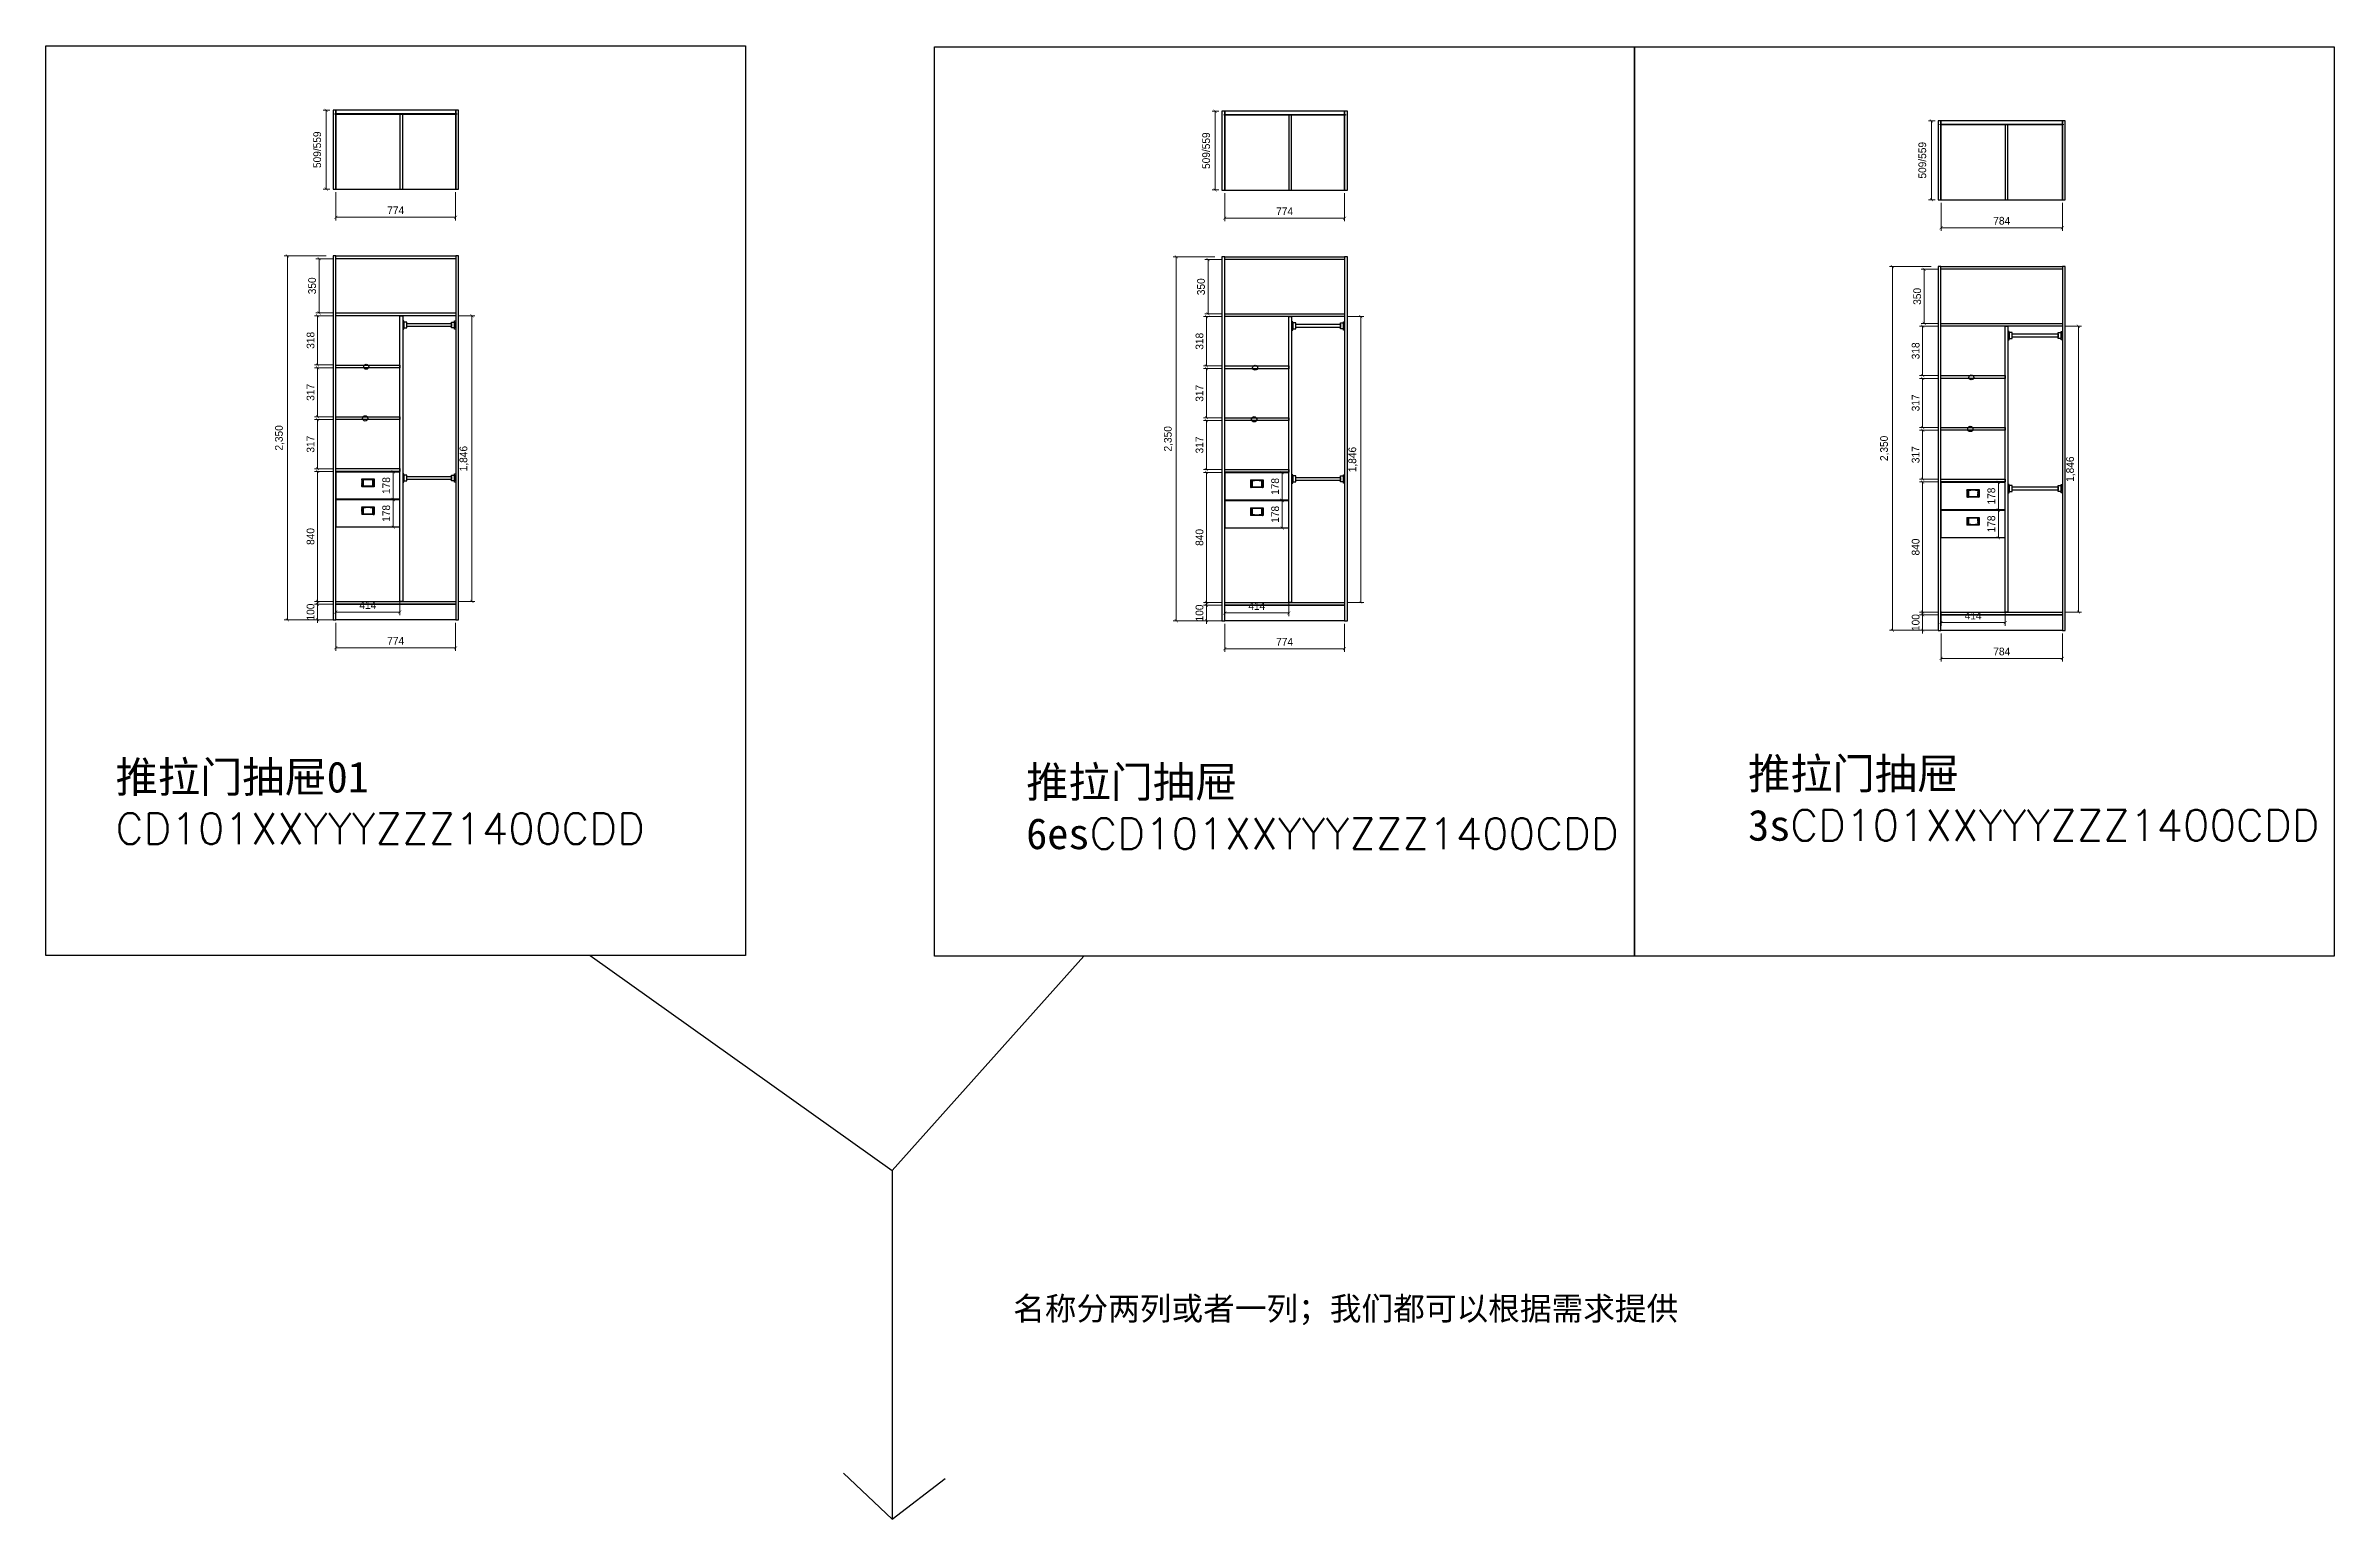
# Model space of a CAD drawing. Header units: millimetres. Extents: x 266 to 44582, y -75 to 31716.
# Drawn here: x 266 to 15051, y 22200 to 31716 of the extents above; entities that cross this region are included whole.
import ezdxf

# ---------------------------------------------------------------- set-up
doc = ezdxf.new("R2010")
doc.units = ezdxf.units.MM
for name, color, linetype in [('3', 3, 'Continuous'), ('7', 7, 'Continuous'), ('DIM【标注】', 66, 'Continuous')]:
    doc.layers.add(name, color=color, linetype=linetype)
doc.styles.add('-黑体', font='txt.shx', dxfattribs={"bigfont": 'bigfont.shx'})
doc.styles.add('AUDIT_D_071121225343-4', font='')
doc.styles.get("Standard").update_dxf_attribs({"font": ''})
doc.styles.get('AUDIT_D_071121225343-4').set_extended_font_data('HY울릉도L')
doc.styles.get('Standard').set_extended_font_data('SimSun')
doc.dimstyles.new('家居常用', dxfattribs={"dimscale": 200, "dimtxt": 0.25, "dimasz": 0.1, "dimexe": 0.1, "dimexo": 0.1, "dimgap": 0.1, "dimtad": 1, "dimdec": 0, "dimlunit": 6, "dimtxsty": 'AUDIT_D_071121225343-4', "dimblk": 'ARCHTICK', "dimcen": 1, "dimclrd": 252, "dimclre": 252, "dimclrt": 3, "dimadec": 0, "dimazin": 0, "dimtfac": 1, "dimtdec": 0, "dimtix": 1, "dimtmove": 1, "dimatfit": 3, "dimldrblk": 'DOT', "dimfxl": 0.3, "dimfxlon": 1, "dimlwd": 9, "dimlwe": 9, "dimarcsym": 0})
pattern_1 = [(45, (1305.171, -13759.847), (-2.245064, 2.245064), []), (45, (1305.171, -13758.2594), (-2.245064, 2.245064), [])]

msp = doc.modelspace()

# ---------------------------------------------------------------- texts
msp.add_text('名称分两列或者一列；我们都可以根据需求提供', height=150).set_placement((6516.1, 23485.6))
at = {"char_height": 200, "attachment_point": 1, "style": '-黑体'}
for s, insert, width in [('{\\fSimHei|b0|i0|c134|p49;推拉门抽屉01\\P}CD101{\\C2;XX\\C4;YYY\\C6;ZZZ\\C1;14\\C0;00\\C11;C\\C2;DD}', (717.3, 27093.5), 1718.105), ('{\\fSimHei|b0|i0|c134|p49;推拉门抽屉6es}CD101{\\C2;XX\\C4;YYY\\C6;ZZZ\\C1;14\\C0;00\\C11;C\\C2;DD}', (6600.4, 27061.2), 1714.257), ('{\\fSimHei|b0|i0|c134|p49;推拉门抽屉3s}CD101{\\C2;XX\\C4;YYY\\C6;ZZZ\\C1;14\\C0;00\\C11;C\\C2;DD}', (11264.4, 27115.7), 1714.257)]:
    msp.add_mtext(s, dxfattribs=dict(at, insert=insert, width=width))

# ---------------------------------------------------------------- blocks, each defined once
blk = doc.blocks.new('_ArchTick')
at = {"color": 0, "linetype": 'ByBlock', "const_width": 0.15}
blk.add_lwpolyline([(-0.5, -0.5), (0.5, 0.5)], dxfattribs=at)
blk = doc.blocks.new('*D5')
at = {"layer": '3', "color": 252, "lineweight": 9}
for p, q in [((7863, 30335), (7755, 30335)), ((7775, 30335), (7775, 29985)), ((7863, 29985), (7755, 29985))]:
    blk.add_line(p, q, dxfattribs=at)
at = {"layer": 'Defpoints', "color": 0}
for p in [(7883, 30335), (7775, 29985), (7883, 29985)]:
    blk.add_point(p, dxfattribs=at)
at = {"layer": '3', "color": 252, "lineweight": 9, "xscale": 20, "yscale": 20, "zscale": 20}
for p, rotation in [((7775, 30335), 90), ((7775, 29985), 270)]:
    blk.add_blockref('_ArchTick', p, dxfattribs=dict(at, rotation=rotation))
at = {"layer": '3', "color": 3, "insert": (7730, 30160), "char_height": 50, "attachment_point": 5, "rotation": 90, "style": 'AUDIT_D_071121225343-4'}
blk.add_mtext('350', dxfattribs=at)
blk = doc.blocks.new('_DOT')
at = {"color": 0, "linetype": 'ByBlock'}
blk.add_line((-0.5, 0), (-1, 0), dxfattribs=at)
at = {"color": 0, "linetype": 'ByBlock', "const_width": 0.5}
blk.add_lwpolyline([(-0.25, 0, 1), (0.25, 0, 1)], format="xyb", close=True, dxfattribs=at)
blk = doc.blocks.new('*D6')
at = {"layer": '3', "color": 252, "lineweight": 9}
for p, q in [((7863, 29967), (7745, 29967)), ((7765, 29967), (7765, 29649)), ((7863, 29649), (7745, 29649))]:
    blk.add_line(p, q, dxfattribs=at)
at = {"layer": 'Defpoints', "color": 0}
for p in [(7883, 29967), (7765, 29649), (7883, 29649)]:
    blk.add_point(p, dxfattribs=at)
at = {"layer": '3', "color": 252, "lineweight": 9, "xscale": 20, "yscale": 20, "zscale": 20}
for p, rotation in [((7765, 29967), 90), ((7765, 29649), 270)]:
    blk.add_blockref('_ArchTick', p, dxfattribs=dict(at, rotation=rotation))
at = {"layer": '3', "color": 3, "insert": (7720, 29808), "char_height": 50, "attachment_point": 5, "rotation": 90, "style": 'AUDIT_D_071121225343-4'}
blk.add_mtext('318', dxfattribs=at)
blk = doc.blocks.new('*D7')
at = {"layer": '3', "color": 252, "lineweight": 9}
for p, q in [((7863, 29631), (7745, 29631)), ((7765, 29631), (7765, 29314)), ((7863, 29314), (7745, 29314))]:
    blk.add_line(p, q, dxfattribs=at)
at = {"layer": 'Defpoints', "color": 0}
for p in [(7883, 29631), (7765, 29314), (7883, 29314)]:
    blk.add_point(p, dxfattribs=at)
at = {"layer": '3', "color": 252, "lineweight": 9, "xscale": 20, "yscale": 20, "zscale": 20}
for p, rotation in [((7765, 29631), 90), ((7765, 29314), 270)]:
    blk.add_blockref('_ArchTick', p, dxfattribs=dict(at, rotation=rotation))
at = {"layer": '3', "color": 3, "insert": (7720, 29472), "char_height": 50, "attachment_point": 5, "rotation": 90, "style": 'AUDIT_D_071121225343-4'}
blk.add_mtext('317', dxfattribs=at)
blk = doc.blocks.new('*D8')
at = {"layer": '3', "color": 252, "lineweight": 9}
for p, q in [((7863, 29296), (7745, 29296)), ((7765, 29296), (7765, 28979)), ((7863, 28979), (7745, 28979))]:
    blk.add_line(p, q, dxfattribs=at)
at = {"layer": 'Defpoints', "color": 0}
for p in [(7883, 29296), (7765, 28979), (7883, 28979)]:
    blk.add_point(p, dxfattribs=at)
at = {"layer": '3', "color": 252, "lineweight": 9, "xscale": 20, "yscale": 20, "zscale": 20}
for p, rotation in [((7765, 29296), 90), ((7765, 28979), 270)]:
    blk.add_blockref('_ArchTick', p, dxfattribs=dict(at, rotation=rotation))
at = {"layer": '3', "color": 3, "insert": (7720, 29138), "char_height": 50, "attachment_point": 5, "rotation": 90, "style": 'AUDIT_D_071121225343-4'}
blk.add_mtext('317', dxfattribs=at)
blk = doc.blocks.new('衣柜内拉手')
h = blk.add_hatch()
h.set_pattern_fill('STEEL', color=256, style=0)
h.set_pattern_definition(pattern_1)
h.paths.add_polyline_path([(-30, 0), (-40, 0), (-40, -50), (-30, -50)])
h = blk.add_hatch()
h.set_pattern_fill('STEEL', color=256, style=0)
h.set_pattern_definition(pattern_1)
h.paths.add_polyline_path([(40, 0), (30, 0), (30, -50), (40, -50)])
for p, q in [((-40, 0), (40, 0)), ((-40, 0), (-40, -50)), ((-30, 0), (-30, -50)), ((30, 0), (30, -50)), ((40, 0), (40, -50)), ((40, -50), (-40, -50))]:
    blk.add_line(p, q)
for centre, start, end in [((0, -258), 83.1787, 96.8213), ((0, 208), 263.1787, 276.8213)]:
    blk.add_arc(centre, 253, start, end)
blk = doc.blocks.new('*D9')
at = {"layer": '3', "color": 252, "lineweight": 9}
for p, q in [((7863, 28961), (7745, 28961)), ((7765, 28961), (7765, 28121)), ((7863, 28121), (7745, 28121))]:
    blk.add_line(p, q, dxfattribs=at)
at = {"layer": 'Defpoints', "color": 0}
for p in [(7883, 28961), (7765, 28121), (7883, 28121)]:
    blk.add_point(p, dxfattribs=at)
at = {"layer": '3', "color": 252, "lineweight": 9, "xscale": 20, "yscale": 20, "zscale": 20}
for p, rotation in [((7765, 28961), 90), ((7765, 28121), 270)]:
    blk.add_blockref('_ArchTick', p, dxfattribs=dict(at, rotation=rotation))
at = {"layer": '3', "color": 3, "insert": (7720, 28541), "char_height": 50, "attachment_point": 5, "rotation": 90, "style": 'AUDIT_D_071121225343-4'}
blk.add_mtext('840', dxfattribs=at)
blk = doc.blocks.new('*D10')
at = {"layer": '3', "color": 252, "lineweight": 9}
for p, q in [((7820, 30353), (7550, 30353)), ((7570, 30353), (7570, 28003)), ((7820, 28003), (7550, 28003))]:
    blk.add_line(p, q, dxfattribs=at)
at = {"layer": 'Defpoints', "color": 0}
for p in [(7865, 30353), (7570, 28003), (7865, 28003)]:
    blk.add_point(p, dxfattribs=at)
at = {"layer": '3', "color": 252, "lineweight": 9, "xscale": 20, "yscale": 20, "zscale": 20}
for p, rotation in [((7570, 30353), 90), ((7570, 28003), 270)]:
    blk.add_blockref('_ArchTick', p, dxfattribs=dict(at, rotation=rotation))
at = {"layer": '3', "color": 3, "insert": (7520, 29178), "char_height": 50, "attachment_point": 5, "rotation": 90, "style": 'AUDIT_D_071121225343-4'}
blk.add_mtext('2,350', dxfattribs=at)
blk = doc.blocks.new('A$C6B5F1E48')
at = {"layer": '7'}
for points in [[(8, 0), (8, 54), (0, 54), (0, 0)], [(27, 8), (27, 46), (8, 46), (8, 8)]]:
    blk.add_lwpolyline(points, close=True, dxfattribs=at)
blk = doc.blocks.new('*D11')
at = {"layer": '3', "color": 252, "lineweight": 9}
for p, q in [((8677, 29967), (8782, 29967)), ((8762, 29967), (8762, 28121)), ((8677, 28121), (8782, 28121))]:
    blk.add_line(p, q, dxfattribs=at)
at = {"layer": 'Defpoints', "color": 0}
for p in [(8657, 29967), (8657, 28121), (8762, 28121)]:
    blk.add_point(p, dxfattribs=at)
at = {"layer": '3', "color": 252, "lineweight": 9, "xscale": 20, "yscale": 20, "zscale": 20}
for p, rotation in [((8762, 29967), 90), ((8762, 28121), 270)]:
    blk.add_blockref('_ArchTick', p, dxfattribs=dict(at, rotation=rotation))
at = {"layer": '3', "color": 3, "insert": (8712, 29044), "char_height": 50, "attachment_point": 5, "rotation": 90, "style": 'AUDIT_D_071121225343-4'}
blk.add_mtext('1,846', dxfattribs=at)
blk = doc.blocks.new('*D12')
at = {"layer": '3', "color": 252, "lineweight": 9}
for p, q in [((7863, 28103), (7745, 28103)), ((7765, 28103), (7765, 28123)), ((7765, 28103), (7765, 28003)), ((7863, 28003), (7745, 28003)), ((7765, 28003), (7765, 27983))]:
    blk.add_line(p, q, dxfattribs=at)
at = {"layer": 'Defpoints', "color": 0}
for p in [(7883, 28103), (7765, 28003), (7883, 28003)]:
    blk.add_point(p, dxfattribs=at)
at = {"layer": '3', "color": 252, "lineweight": 9, "xscale": 20, "yscale": 20, "zscale": 20}
for p, rotation in [((7765, 28103), 270), ((7765, 28003), 90)]:
    blk.add_blockref('_ArchTick', p, dxfattribs=dict(at, rotation=rotation))
at = {"layer": '3', "color": 3, "insert": (7720, 28053), "char_height": 50, "attachment_point": 5, "rotation": 90, "style": 'AUDIT_D_071121225343-4'}
blk.add_mtext('100', dxfattribs=at)
blk = doc.blocks.new('*D13')
at = {"layer": '3', "color": 252, "lineweight": 9}
for p, q in [((7845, 31294), (7801, 31294)), ((7821, 31294), (7821, 30785)), ((7845, 30785), (7801, 30785))]:
    blk.add_line(p, q, dxfattribs=at)
at = {"layer": 'Defpoints', "color": 0}
for p in [(7865, 31294), (7821, 30785), (7865, 30785)]:
    blk.add_point(p, dxfattribs=at)
at = {"layer": '3', "color": 252, "lineweight": 9, "xscale": 20, "yscale": 20, "zscale": 20}
for p, rotation in [((7821, 31294), 90), ((7821, 30785), 270)]:
    blk.add_blockref('_ArchTick', p, dxfattribs=dict(at, rotation=rotation))
at = {"layer": '3', "color": 3, "insert": (7763, 31039), "char_height": 50, "attachment_point": 5, "rotation": 90, "style": 'AUDIT_D_071121225343-4'}
blk.add_mtext('509/559', dxfattribs=at)
blk = doc.blocks.new('*D14')
at = {"layer": '3', "color": 252, "lineweight": 9}
for p, q in [((8194, 28959), (8274, 28959)), ((8254, 28781), (8254, 28959)), ((8194, 28781), (8274, 28781))]:
    blk.add_line(p, q, dxfattribs=at)
at = {"layer": 'Defpoints', "color": 0}
for p in [(8174, 28959), (8254, 28959), (8174, 28781)]:
    blk.add_point(p, dxfattribs=at)
at = {"layer": '3', "color": 252, "lineweight": 9, "xscale": 20, "yscale": 20, "zscale": 20}
for p, rotation in [((8254, 28959), 90), ((8254, 28781), 270)]:
    blk.add_blockref('_ArchTick', p, dxfattribs=dict(at, rotation=rotation))
at = {"layer": '3', "color": 3, "insert": (8209, 28870), "char_height": 50, "attachment_point": 5, "rotation": 90, "style": 'AUDIT_D_071121225343-4'}
blk.add_mtext('178', dxfattribs=at)
blk = doc.blocks.new('*D15')
at = {"layer": '3', "color": 252, "lineweight": 9}
for p, q in [((8194, 28779), (8274, 28779)), ((8254, 28601), (8254, 28779)), ((8194, 28601), (8274, 28601))]:
    blk.add_line(p, q, dxfattribs=at)
at = {"layer": 'Defpoints', "color": 0}
for p in [(8174, 28779), (8254, 28779), (8174, 28601)]:
    blk.add_point(p, dxfattribs=at)
at = {"layer": '3', "color": 252, "lineweight": 9, "xscale": 20, "yscale": 20, "zscale": 20}
for p, rotation in [((8254, 28779), 90), ((8254, 28601), 270)]:
    blk.add_blockref('_ArchTick', p, dxfattribs=dict(at, rotation=rotation))
at = {"layer": '3', "color": 3, "insert": (8209, 28690), "char_height": 50, "attachment_point": 5, "rotation": 90, "style": 'AUDIT_D_071121225343-4'}
blk.add_mtext('178', dxfattribs=at)
blk = doc.blocks.new('*D16')
at = {"layer": 'Defpoints', "color": 0}
for p in [(7883, 28145), (8297, 28145), (8297, 28053)]:
    blk.add_point(p, dxfattribs=at)
at = {"layer": 'DIM【标注】', "color": 252, "lineweight": 9}
for p, q in [((7883, 28125), (7883, 28033)), ((8297, 28125), (8297, 28033)), ((7883, 28053), (8297, 28053))]:
    blk.add_line(p, q, dxfattribs=at)
at = {"layer": 'DIM【标注】', "color": 252, "lineweight": 9, "xscale": 20, "yscale": 20, "zscale": 20, "rotation": 180}
blk.add_blockref('_ArchTick', (7883, 28053), dxfattribs=at)
at = {"layer": 'DIM【标注】', "color": 252, "lineweight": 9, "xscale": 20, "yscale": 20, "zscale": 20}
blk.add_blockref('_ArchTick', (8297, 28053), dxfattribs=at)
at = {"layer": 'DIM【标注】', "color": 3, "insert": (8090, 28098), "char_height": 50, "attachment_point": 5, "style": 'AUDIT_D_071121225343-4'}
blk.add_mtext('414', dxfattribs=at)
blk = doc.blocks.new('*D17')
at = {"layer": 'Defpoints', "color": 0}
for p in [(7883, 30785), (8657, 30785), (8657, 30603)]:
    blk.add_point(p, dxfattribs=at)
at = {"layer": 'DIM【标注】', "color": 252, "lineweight": 9}
for p, q in [((7883, 30765), (7883, 30583)), ((8657, 30765), (8657, 30583)), ((7883, 30603), (8657, 30603))]:
    blk.add_line(p, q, dxfattribs=at)
at = {"layer": 'DIM【标注】', "color": 252, "lineweight": 9, "xscale": 20, "yscale": 20, "zscale": 20, "rotation": 180}
blk.add_blockref('_ArchTick', (7883, 30603), dxfattribs=at)
at = {"layer": 'DIM【标注】', "color": 252, "lineweight": 9, "xscale": 20, "yscale": 20, "zscale": 20}
blk.add_blockref('_ArchTick', (8657, 30603), dxfattribs=at)
at = {"layer": 'DIM【标注】', "color": 3, "insert": (8270, 30648), "char_height": 50, "attachment_point": 5, "style": 'AUDIT_D_071121225343-4'}
blk.add_mtext('774', dxfattribs=at)
blk = doc.blocks.new('*D18')
at = {"layer": 'Defpoints', "color": 0}
for p in [(7883, 28003), (8657, 28003), (8657, 27822)]:
    blk.add_point(p, dxfattribs=at)
at = {"layer": 'DIM【标注】', "color": 252, "lineweight": 9}
for p, q in [((7883, 27983), (7883, 27802)), ((8657, 27983), (8657, 27802)), ((7883, 27822), (8657, 27822))]:
    blk.add_line(p, q, dxfattribs=at)
at = {"layer": 'DIM【标注】', "color": 252, "lineweight": 9, "xscale": 20, "yscale": 20, "zscale": 20, "rotation": 180}
blk.add_blockref('_ArchTick', (7883, 27822), dxfattribs=at)
at = {"layer": 'DIM【标注】', "color": 252, "lineweight": 9, "xscale": 20, "yscale": 20, "zscale": 20}
blk.add_blockref('_ArchTick', (8657, 27822), dxfattribs=at)
at = {"layer": 'DIM【标注】', "color": 3, "insert": (8270, 27867), "char_height": 50, "attachment_point": 5, "style": 'AUDIT_D_071121225343-4'}
blk.add_mtext('774', dxfattribs=at)
blk = doc.blocks.new('*D19')
at = {"layer": '3', "color": 252, "lineweight": 9}
for p, q in [((12491, 30273), (12382, 30273)), ((12402, 30273), (12402, 29923)), ((12491, 29923), (12382, 29923))]:
    blk.add_line(p, q, dxfattribs=at)
at = {"layer": 'Defpoints', "color": 0}
for p in [(12511, 30273), (12402, 29923), (12511, 29923)]:
    blk.add_point(p, dxfattribs=at)
at = {"layer": '3', "color": 252, "lineweight": 9, "xscale": 20, "yscale": 20, "zscale": 20}
for p, rotation in [((12402, 30273), 90), ((12402, 29923), 270)]:
    blk.add_blockref('_ArchTick', p, dxfattribs=dict(at, rotation=rotation))
at = {"layer": '3', "color": 3, "insert": (12357, 30098), "char_height": 50, "attachment_point": 5, "rotation": 90, "style": 'AUDIT_D_071121225343-4'}
blk.add_mtext('350', dxfattribs=at)
blk = doc.blocks.new('*D20')
at = {"layer": '3', "color": 252, "lineweight": 9}
for p, q in [((12491, 29905), (12372, 29905)), ((12392, 29905), (12392, 29586)), ((12491, 29586), (12372, 29586))]:
    blk.add_line(p, q, dxfattribs=at)
at = {"layer": 'Defpoints', "color": 0}
for p in [(12511, 29905), (12392, 29586), (12511, 29586)]:
    blk.add_point(p, dxfattribs=at)
at = {"layer": '3', "color": 252, "lineweight": 9, "xscale": 20, "yscale": 20, "zscale": 20}
for p, rotation in [((12392, 29905), 90), ((12392, 29586), 270)]:
    blk.add_blockref('_ArchTick', p, dxfattribs=dict(at, rotation=rotation))
at = {"layer": '3', "color": 3, "insert": (12347, 29746), "char_height": 50, "attachment_point": 5, "rotation": 90, "style": 'AUDIT_D_071121225343-4'}
blk.add_mtext('318', dxfattribs=at)
blk = doc.blocks.new('*D21')
at = {"layer": '3', "color": 252, "lineweight": 9}
for p, q in [((12491, 29568), (12372, 29568)), ((12392, 29568), (12392, 29251)), ((12491, 29251), (12372, 29251))]:
    blk.add_line(p, q, dxfattribs=at)
at = {"layer": 'Defpoints', "color": 0}
for p in [(12511, 29568), (12392, 29251), (12511, 29251)]:
    blk.add_point(p, dxfattribs=at)
at = {"layer": '3', "color": 252, "lineweight": 9, "xscale": 20, "yscale": 20, "zscale": 20}
for p, rotation in [((12392, 29568), 90), ((12392, 29251), 270)]:
    blk.add_blockref('_ArchTick', p, dxfattribs=dict(at, rotation=rotation))
at = {"layer": '3', "color": 3, "insert": (12347, 29410), "char_height": 50, "attachment_point": 5, "rotation": 90, "style": 'AUDIT_D_071121225343-4'}
blk.add_mtext('317', dxfattribs=at)
blk = doc.blocks.new('*D22')
at = {"layer": '3', "color": 252, "lineweight": 9}
for p, q in [((12491, 29233), (12372, 29233)), ((12392, 29233), (12392, 28917)), ((12491, 28917), (12372, 28917))]:
    blk.add_line(p, q, dxfattribs=at)
at = {"layer": 'Defpoints', "color": 0}
for p in [(12511, 29233), (12392, 28917), (12511, 28917)]:
    blk.add_point(p, dxfattribs=at)
at = {"layer": '3', "color": 252, "lineweight": 9, "xscale": 20, "yscale": 20, "zscale": 20}
for p, rotation in [((12392, 29233), 90), ((12392, 28917), 270)]:
    blk.add_blockref('_ArchTick', p, dxfattribs=dict(at, rotation=rotation))
at = {"layer": '3', "color": 3, "insert": (12347, 29075), "char_height": 50, "attachment_point": 5, "rotation": 90, "style": 'AUDIT_D_071121225343-4'}
blk.add_mtext('317', dxfattribs=at)
blk = doc.blocks.new('*D23')
at = {"layer": '3', "color": 252, "lineweight": 9}
for p, q in [((12491, 28899), (12372, 28899)), ((12392, 28899), (12392, 28059)), ((12491, 28059), (12372, 28059))]:
    blk.add_line(p, q, dxfattribs=at)
at = {"layer": 'Defpoints', "color": 0}
for p in [(12511, 28899), (12392, 28059), (12511, 28059)]:
    blk.add_point(p, dxfattribs=at)
at = {"layer": '3', "color": 252, "lineweight": 9, "xscale": 20, "yscale": 20, "zscale": 20}
for p, rotation in [((12392, 28899), 90), ((12392, 28059), 270)]:
    blk.add_blockref('_ArchTick', p, dxfattribs=dict(at, rotation=rotation))
at = {"layer": '3', "color": 3, "insert": (12347, 28479), "char_height": 50, "attachment_point": 5, "rotation": 90, "style": 'AUDIT_D_071121225343-4'}
blk.add_mtext('840', dxfattribs=at)
blk = doc.blocks.new('*D24')
at = {"layer": '3', "color": 252, "lineweight": 9}
for p, q in [((12447, 30291), (12177, 30291)), ((12197, 30291), (12197, 27941)), ((12447, 27941), (12177, 27941))]:
    blk.add_line(p, q, dxfattribs=at)
at = {"layer": 'Defpoints', "color": 0}
for p in [(12493, 30291), (12197, 27941), (12493, 27941)]:
    blk.add_point(p, dxfattribs=at)
at = {"layer": '3', "color": 252, "lineweight": 9, "xscale": 20, "yscale": 20, "zscale": 20}
for p, rotation in [((12197, 30291), 90), ((12197, 27941), 270)]:
    blk.add_blockref('_ArchTick', p, dxfattribs=dict(at, rotation=rotation))
at = {"layer": '3', "color": 3, "insert": (12147, 29116), "char_height": 50, "attachment_point": 5, "rotation": 90, "style": 'AUDIT_D_071121225343-4'}
blk.add_mtext('2,350', dxfattribs=at)
blk = doc.blocks.new('*D25')
at = {"layer": '3', "color": 252, "lineweight": 9}
for p, q in [((13315, 29905), (13419, 29905)), ((13399, 29905), (13399, 28059)), ((13315, 28059), (13419, 28059))]:
    blk.add_line(p, q, dxfattribs=at)
at = {"layer": 'Defpoints', "color": 0}
for p in [(13295, 29905), (13295, 28059), (13399, 28059)]:
    blk.add_point(p, dxfattribs=at)
at = {"layer": '3', "color": 252, "lineweight": 9, "xscale": 20, "yscale": 20, "zscale": 20}
for p, rotation in [((13399, 29905), 90), ((13399, 28059), 270)]:
    blk.add_blockref('_ArchTick', p, dxfattribs=dict(at, rotation=rotation))
at = {"layer": '3', "color": 3, "insert": (13349, 28982), "char_height": 50, "attachment_point": 5, "rotation": 90, "style": 'AUDIT_D_071121225343-4'}
blk.add_mtext('1,846', dxfattribs=at)
blk = doc.blocks.new('*D26')
at = {"layer": '3', "color": 252, "lineweight": 9}
for p, q in [((12491, 28041), (12372, 28041)), ((12392, 28041), (12392, 28061)), ((12392, 28041), (12392, 27941)), ((12491, 27941), (12372, 27941)), ((12392, 27941), (12392, 27921))]:
    blk.add_line(p, q, dxfattribs=at)
at = {"layer": 'Defpoints', "color": 0}
for p in [(12511, 28041), (12392, 27941), (12511, 27941)]:
    blk.add_point(p, dxfattribs=at)
at = {"layer": '3', "color": 252, "lineweight": 9, "xscale": 20, "yscale": 20, "zscale": 20}
for p, rotation in [((12392, 28041), 270), ((12392, 27941), 90)]:
    blk.add_blockref('_ArchTick', p, dxfattribs=dict(at, rotation=rotation))
at = {"layer": '3', "color": 3, "insert": (12347, 27991), "char_height": 50, "attachment_point": 5, "rotation": 90, "style": 'AUDIT_D_071121225343-4'}
blk.add_mtext('100', dxfattribs=at)
blk = doc.blocks.new('*D27')
at = {"layer": '3', "color": 252, "lineweight": 9}
for p, q in [((12473, 31231), (12429, 31231)), ((12449, 31231), (12449, 30722)), ((12473, 30722), (12429, 30722))]:
    blk.add_line(p, q, dxfattribs=at)
at = {"layer": 'Defpoints', "color": 0}
for p in [(12493, 31231), (12449, 30722), (12493, 30722)]:
    blk.add_point(p, dxfattribs=at)
at = {"layer": '3', "color": 252, "lineweight": 9, "xscale": 20, "yscale": 20, "zscale": 20}
for p, rotation in [((12449, 31231), 90), ((12449, 30722), 270)]:
    blk.add_blockref('_ArchTick', p, dxfattribs=dict(at, rotation=rotation))
at = {"layer": '3', "color": 3, "insert": (12390, 30977), "char_height": 50, "attachment_point": 5, "rotation": 90, "style": 'AUDIT_D_071121225343-4'}
blk.add_mtext('509/559', dxfattribs=at)
blk = doc.blocks.new('*D28')
at = {"layer": '3', "color": 252, "lineweight": 9}
for p, q in [((12822, 28897), (12901, 28897)), ((12881, 28719), (12881, 28897)), ((12822, 28719), (12901, 28719))]:
    blk.add_line(p, q, dxfattribs=at)
at = {"layer": 'Defpoints', "color": 0}
for p in [(12802, 28897), (12881, 28897), (12802, 28719)]:
    blk.add_point(p, dxfattribs=at)
at = {"layer": '3', "color": 252, "lineweight": 9, "xscale": 20, "yscale": 20, "zscale": 20}
for p, rotation in [((12881, 28897), 90), ((12881, 28719), 270)]:
    blk.add_blockref('_ArchTick', p, dxfattribs=dict(at, rotation=rotation))
at = {"layer": '3', "color": 3, "insert": (12836, 28808), "char_height": 50, "attachment_point": 5, "rotation": 90, "style": 'AUDIT_D_071121225343-4'}
blk.add_mtext('178', dxfattribs=at)
blk = doc.blocks.new('*D29')
at = {"layer": '3', "color": 252, "lineweight": 9}
for p, q in [((12822, 28717), (12901, 28717)), ((12881, 28539), (12881, 28717)), ((12822, 28539), (12901, 28539))]:
    blk.add_line(p, q, dxfattribs=at)
at = {"layer": 'Defpoints', "color": 0}
for p in [(12802, 28717), (12881, 28717), (12802, 28539)]:
    blk.add_point(p, dxfattribs=at)
at = {"layer": '3', "color": 252, "lineweight": 9, "xscale": 20, "yscale": 20, "zscale": 20}
for p, rotation in [((12881, 28717), 90), ((12881, 28539), 270)]:
    blk.add_blockref('_ArchTick', p, dxfattribs=dict(at, rotation=rotation))
at = {"layer": '3', "color": 3, "insert": (12836, 28628), "char_height": 50, "attachment_point": 5, "rotation": 90, "style": 'AUDIT_D_071121225343-4'}
blk.add_mtext('178', dxfattribs=at)
blk = doc.blocks.new('*D30')
at = {"layer": 'Defpoints', "color": 0}
for p in [(12511, 28083), (12925, 28083), (12925, 27991)]:
    blk.add_point(p, dxfattribs=at)
at = {"layer": 'DIM【标注】', "color": 252, "lineweight": 9}
for p, q in [((12511, 28063), (12511, 27971)), ((12511, 27991), (12925, 27991)), ((12925, 28063), (12925, 27971))]:
    blk.add_line(p, q, dxfattribs=at)
at = {"layer": 'DIM【标注】', "color": 252, "lineweight": 9, "xscale": 20, "yscale": 20, "zscale": 20, "rotation": 180}
blk.add_blockref('_ArchTick', (12511, 27991), dxfattribs=at)
at = {"layer": 'DIM【标注】', "color": 252, "lineweight": 9, "xscale": 20, "yscale": 20, "zscale": 20}
blk.add_blockref('_ArchTick', (12925, 27991), dxfattribs=at)
at = {"layer": 'DIM【标注】', "color": 3, "insert": (12718, 28036), "char_height": 50, "attachment_point": 5, "style": 'AUDIT_D_071121225343-4'}
blk.add_mtext('414', dxfattribs=at)
blk = doc.blocks.new('*D31')
at = {"layer": 'Defpoints', "color": 0}
for p in [(12511, 30722), (13295, 30722), (13295, 30541)]:
    blk.add_point(p, dxfattribs=at)
at = {"layer": 'DIM【标注】', "color": 252, "lineweight": 9}
for p, q in [((12511, 30702), (12511, 30521)), ((13295, 30702), (13295, 30521)), ((12511, 30541), (13295, 30541))]:
    blk.add_line(p, q, dxfattribs=at)
at = {"layer": 'DIM【标注】', "color": 252, "lineweight": 9, "xscale": 20, "yscale": 20, "zscale": 20, "rotation": 180}
blk.add_blockref('_ArchTick', (12511, 30541), dxfattribs=at)
at = {"layer": 'DIM【标注】', "color": 252, "lineweight": 9, "xscale": 20, "yscale": 20, "zscale": 20}
blk.add_blockref('_ArchTick', (13295, 30541), dxfattribs=at)
at = {"layer": 'DIM【标注】', "color": 3, "insert": (12903, 30586), "char_height": 50, "attachment_point": 5, "style": 'AUDIT_D_071121225343-4'}
blk.add_mtext('784', dxfattribs=at)
blk = doc.blocks.new('*D32')
at = {"layer": 'Defpoints', "color": 0}
for p in [(12511, 27941), (13295, 27941), (13295, 27759)]:
    blk.add_point(p, dxfattribs=at)
at = {"layer": 'DIM【标注】', "color": 252, "lineweight": 9}
for p, q in [((12511, 27921), (12511, 27739)), ((13295, 27921), (13295, 27739)), ((12511, 27759), (13295, 27759))]:
    blk.add_line(p, q, dxfattribs=at)
at = {"layer": 'DIM【标注】', "color": 252, "lineweight": 9, "xscale": 20, "yscale": 20, "zscale": 20, "rotation": 180}
blk.add_blockref('_ArchTick', (12511, 27759), dxfattribs=at)
at = {"layer": 'DIM【标注】', "color": 252, "lineweight": 9, "xscale": 20, "yscale": 20, "zscale": 20}
blk.add_blockref('_ArchTick', (13295, 27759), dxfattribs=at)
at = {"layer": 'DIM【标注】', "color": 3, "insert": (12903, 27804), "char_height": 50, "attachment_point": 5, "style": 'AUDIT_D_071121225343-4'}
blk.add_mtext('784', dxfattribs=at)
blk = doc.blocks.new('*D144')
at = {"layer": '3', "color": 252, "lineweight": 9}
for p, q in [((2120, 30341), (2012, 30341)), ((2032, 30341), (2032, 29991)), ((2120, 29991), (2012, 29991))]:
    blk.add_line(p, q, dxfattribs=at)
at = {"layer": 'Defpoints', "color": 0}
for p in [(2140, 30341), (2032, 29991), (2140, 29991)]:
    blk.add_point(p, dxfattribs=at)
at = {"layer": '3', "color": 252, "lineweight": 9, "xscale": 20, "yscale": 20, "zscale": 20}
for p, rotation in [((2032, 30341), 90), ((2032, 29991), 270)]:
    blk.add_blockref('_ArchTick', p, dxfattribs=dict(at, rotation=rotation))
at = {"layer": '3', "color": 3, "insert": (1987, 30166), "char_height": 50, "attachment_point": 5, "rotation": 90, "style": 'AUDIT_D_071121225343-4'}
blk.add_mtext('350', dxfattribs=at)
blk = doc.blocks.new('*D145')
at = {"layer": '3', "color": 252, "lineweight": 9}
for p, q in [((2120, 29973), (2002, 29973)), ((2022, 29973), (2022, 29655)), ((2120, 29655), (2002, 29655))]:
    blk.add_line(p, q, dxfattribs=at)
at = {"layer": 'Defpoints', "color": 0}
for p in [(2140, 29973), (2022, 29655), (2140, 29655)]:
    blk.add_point(p, dxfattribs=at)
at = {"layer": '3', "color": 252, "lineweight": 9, "xscale": 20, "yscale": 20, "zscale": 20}
for p, rotation in [((2022, 29973), 90), ((2022, 29655), 270)]:
    blk.add_blockref('_ArchTick', p, dxfattribs=dict(at, rotation=rotation))
at = {"layer": '3', "color": 3, "insert": (1977, 29814), "char_height": 50, "attachment_point": 5, "rotation": 90, "style": 'AUDIT_D_071121225343-4'}
blk.add_mtext('318', dxfattribs=at)
blk = doc.blocks.new('*D146')
at = {"layer": '3', "color": 252, "lineweight": 9}
for p, q in [((2120, 29637), (2002, 29637)), ((2022, 29637), (2022, 29320)), ((2120, 29320), (2002, 29320))]:
    blk.add_line(p, q, dxfattribs=at)
at = {"layer": 'Defpoints', "color": 0}
for p in [(2140, 29637), (2022, 29320), (2140, 29320)]:
    blk.add_point(p, dxfattribs=at)
at = {"layer": '3', "color": 252, "lineweight": 9, "xscale": 20, "yscale": 20, "zscale": 20}
for p, rotation in [((2022, 29637), 90), ((2022, 29320), 270)]:
    blk.add_blockref('_ArchTick', p, dxfattribs=dict(at, rotation=rotation))
at = {"layer": '3', "color": 3, "insert": (1977, 29478), "char_height": 50, "attachment_point": 5, "rotation": 90, "style": 'AUDIT_D_071121225343-4'}
blk.add_mtext('317', dxfattribs=at)
blk = doc.blocks.new('*D147')
at = {"layer": '3', "color": 252, "lineweight": 9}
for p, q in [((2120, 29302), (2002, 29302)), ((2022, 29302), (2022, 28985)), ((2120, 28985), (2002, 28985))]:
    blk.add_line(p, q, dxfattribs=at)
at = {"layer": 'Defpoints', "color": 0}
for p in [(2140, 29302), (2022, 28985), (2140, 28985)]:
    blk.add_point(p, dxfattribs=at)
at = {"layer": '3', "color": 252, "lineweight": 9, "xscale": 20, "yscale": 20, "zscale": 20}
for p, rotation in [((2022, 29302), 90), ((2022, 28985), 270)]:
    blk.add_blockref('_ArchTick', p, dxfattribs=dict(at, rotation=rotation))
at = {"layer": '3', "color": 3, "insert": (1977, 29143), "char_height": 50, "attachment_point": 5, "rotation": 90, "style": 'AUDIT_D_071121225343-4'}
blk.add_mtext('317', dxfattribs=at)
blk = doc.blocks.new('*D148')
at = {"layer": '3', "color": 252, "lineweight": 9}
for p, q in [((2120, 28967), (2002, 28967)), ((2022, 28967), (2022, 28127)), ((2120, 28127), (2002, 28127))]:
    blk.add_line(p, q, dxfattribs=at)
at = {"layer": 'Defpoints', "color": 0}
for p in [(2140, 28967), (2022, 28127), (2140, 28127)]:
    blk.add_point(p, dxfattribs=at)
at = {"layer": '3', "color": 252, "lineweight": 9, "xscale": 20, "yscale": 20, "zscale": 20}
for p, rotation in [((2022, 28967), 90), ((2022, 28127), 270)]:
    blk.add_blockref('_ArchTick', p, dxfattribs=dict(at, rotation=rotation))
at = {"layer": '3', "color": 3, "insert": (1977, 28547), "char_height": 50, "attachment_point": 5, "rotation": 90, "style": 'AUDIT_D_071121225343-4'}
blk.add_mtext('840', dxfattribs=at)
blk = doc.blocks.new('*D149')
at = {"layer": '3', "color": 252, "lineweight": 9}
for p, q in [((2077, 30359), (1807, 30359)), ((1827, 30359), (1827, 28009)), ((2077, 28009), (1807, 28009))]:
    blk.add_line(p, q, dxfattribs=at)
at = {"layer": 'Defpoints', "color": 0}
for p in [(2122, 30359), (1827, 28009), (2122, 28009)]:
    blk.add_point(p, dxfattribs=at)
at = {"layer": '3', "color": 252, "lineweight": 9, "xscale": 20, "yscale": 20, "zscale": 20}
for p, rotation in [((1827, 30359), 90), ((1827, 28009), 270)]:
    blk.add_blockref('_ArchTick', p, dxfattribs=dict(at, rotation=rotation))
at = {"layer": '3', "color": 3, "insert": (1777, 29184), "char_height": 50, "attachment_point": 5, "rotation": 90, "style": 'AUDIT_D_071121225343-4'}
blk.add_mtext('2,350', dxfattribs=at)
blk = doc.blocks.new('*D150')
at = {"layer": '3', "color": 252, "lineweight": 9}
for p, q in [((2934, 29973), (3039, 29973)), ((3019, 29973), (3019, 28127)), ((2934, 28127), (3039, 28127))]:
    blk.add_line(p, q, dxfattribs=at)
at = {"layer": 'Defpoints', "color": 0}
for p in [(2914, 29973), (2914, 28127), (3019, 28127)]:
    blk.add_point(p, dxfattribs=at)
at = {"layer": '3', "color": 252, "lineweight": 9, "xscale": 20, "yscale": 20, "zscale": 20}
for p, rotation in [((3019, 29973), 90), ((3019, 28127), 270)]:
    blk.add_blockref('_ArchTick', p, dxfattribs=dict(at, rotation=rotation))
at = {"layer": '3', "color": 3, "insert": (2969, 29050), "char_height": 50, "attachment_point": 5, "rotation": 90, "style": 'AUDIT_D_071121225343-4'}
blk.add_mtext('1,846', dxfattribs=at)
blk = doc.blocks.new('*D151')
at = {"layer": '3', "color": 252, "lineweight": 9}
for p, q in [((2120, 28109), (2002, 28109)), ((2022, 28109), (2022, 28129)), ((2022, 28109), (2022, 28009)), ((2120, 28009), (2002, 28009)), ((2022, 28009), (2022, 27989))]:
    blk.add_line(p, q, dxfattribs=at)
at = {"layer": 'Defpoints', "color": 0}
for p in [(2140, 28109), (2022, 28009), (2140, 28009)]:
    blk.add_point(p, dxfattribs=at)
at = {"layer": '3', "color": 252, "lineweight": 9, "xscale": 20, "yscale": 20, "zscale": 20}
for p, rotation in [((2022, 28109), 270), ((2022, 28009), 90)]:
    blk.add_blockref('_ArchTick', p, dxfattribs=dict(at, rotation=rotation))
at = {"layer": '3', "color": 3, "insert": (1977, 28059), "char_height": 50, "attachment_point": 5, "rotation": 90, "style": 'AUDIT_D_071121225343-4'}
blk.add_mtext('100', dxfattribs=at)
blk = doc.blocks.new('*D152')
at = {"layer": '3', "color": 252, "lineweight": 9}
for p, q in [((2102, 31300), (2058, 31300)), ((2078, 31300), (2078, 30791)), ((2102, 30791), (2058, 30791))]:
    blk.add_line(p, q, dxfattribs=at)
at = {"layer": 'Defpoints', "color": 0}
for p in [(2122, 31300), (2078, 30791), (2122, 30791)]:
    blk.add_point(p, dxfattribs=at)
at = {"layer": '3', "color": 252, "lineweight": 9, "xscale": 20, "yscale": 20, "zscale": 20}
for p, rotation in [((2078, 31300), 90), ((2078, 30791), 270)]:
    blk.add_blockref('_ArchTick', p, dxfattribs=dict(at, rotation=rotation))
at = {"layer": '3', "color": 3, "insert": (2020, 31045), "char_height": 50, "attachment_point": 5, "rotation": 90, "style": 'AUDIT_D_071121225343-4'}
blk.add_mtext('509/559', dxfattribs=at)
blk = doc.blocks.new('*D153')
at = {"layer": '3', "color": 252, "lineweight": 9}
for p, q in [((2451, 28965), (2531, 28965)), ((2511, 28787), (2511, 28965)), ((2451, 28787), (2531, 28787))]:
    blk.add_line(p, q, dxfattribs=at)
at = {"layer": 'Defpoints', "color": 0}
for p in [(2431, 28965), (2511, 28965), (2431, 28787)]:
    blk.add_point(p, dxfattribs=at)
at = {"layer": '3', "color": 252, "lineweight": 9, "xscale": 20, "yscale": 20, "zscale": 20}
for p, rotation in [((2511, 28965), 90), ((2511, 28787), 270)]:
    blk.add_blockref('_ArchTick', p, dxfattribs=dict(at, rotation=rotation))
at = {"layer": '3', "color": 3, "insert": (2466, 28876), "char_height": 50, "attachment_point": 5, "rotation": 90, "style": 'AUDIT_D_071121225343-4'}
blk.add_mtext('178', dxfattribs=at)
blk = doc.blocks.new('*D154')
at = {"layer": '3', "color": 252, "lineweight": 9}
for p, q in [((2451, 28785), (2531, 28785)), ((2511, 28607), (2511, 28785)), ((2451, 28607), (2531, 28607))]:
    blk.add_line(p, q, dxfattribs=at)
at = {"layer": 'Defpoints', "color": 0}
for p in [(2431, 28785), (2511, 28785), (2431, 28607)]:
    blk.add_point(p, dxfattribs=at)
at = {"layer": '3', "color": 252, "lineweight": 9, "xscale": 20, "yscale": 20, "zscale": 20}
for p, rotation in [((2511, 28785), 90), ((2511, 28607), 270)]:
    blk.add_blockref('_ArchTick', p, dxfattribs=dict(at, rotation=rotation))
at = {"layer": '3', "color": 3, "insert": (2466, 28696), "char_height": 50, "attachment_point": 5, "rotation": 90, "style": 'AUDIT_D_071121225343-4'}
blk.add_mtext('178', dxfattribs=at)
blk = doc.blocks.new('*D155')
at = {"layer": 'Defpoints', "color": 0}
for p in [(2140, 28151), (2554, 28151), (2554, 28059)]:
    blk.add_point(p, dxfattribs=at)
at = {"layer": 'DIM【标注】', "color": 252, "lineweight": 9}
for p, q in [((2140, 28131), (2140, 28039)), ((2554, 28131), (2554, 28039)), ((2140, 28059), (2554, 28059))]:
    blk.add_line(p, q, dxfattribs=at)
at = {"layer": 'DIM【标注】', "color": 252, "lineweight": 9, "xscale": 20, "yscale": 20, "zscale": 20, "rotation": 180}
blk.add_blockref('_ArchTick', (2140, 28059), dxfattribs=at)
at = {"layer": 'DIM【标注】', "color": 252, "lineweight": 9, "xscale": 20, "yscale": 20, "zscale": 20}
blk.add_blockref('_ArchTick', (2554, 28059), dxfattribs=at)
at = {"layer": 'DIM【标注】', "color": 3, "insert": (2347, 28104), "char_height": 50, "attachment_point": 5, "style": 'AUDIT_D_071121225343-4'}
blk.add_mtext('414', dxfattribs=at)
blk = doc.blocks.new('*D156')
at = {"layer": 'Defpoints', "color": 0}
for p in [(2140, 30791), (2914, 30791), (2914, 30609)]:
    blk.add_point(p, dxfattribs=at)
at = {"layer": 'DIM【标注】', "color": 252, "lineweight": 9}
for p, q in [((2140, 30771), (2140, 30589)), ((2914, 30771), (2914, 30589)), ((2140, 30609), (2914, 30609))]:
    blk.add_line(p, q, dxfattribs=at)
at = {"layer": 'DIM【标注】', "color": 252, "lineweight": 9, "xscale": 20, "yscale": 20, "zscale": 20, "rotation": 180}
blk.add_blockref('_ArchTick', (2140, 30609), dxfattribs=at)
at = {"layer": 'DIM【标注】', "color": 252, "lineweight": 9, "xscale": 20, "yscale": 20, "zscale": 20}
blk.add_blockref('_ArchTick', (2914, 30609), dxfattribs=at)
at = {"layer": 'DIM【标注】', "color": 3, "insert": (2527, 30654), "char_height": 50, "attachment_point": 5, "style": 'AUDIT_D_071121225343-4'}
blk.add_mtext('774', dxfattribs=at)
blk = doc.blocks.new('*D157')
at = {"layer": 'Defpoints', "color": 0}
for p in [(2140, 28009), (2914, 28009), (2914, 27828)]:
    blk.add_point(p, dxfattribs=at)
at = {"layer": 'DIM【标注】', "color": 252, "lineweight": 9}
for p, q in [((2140, 27989), (2140, 27808)), ((2914, 27989), (2914, 27808)), ((2140, 27828), (2914, 27828))]:
    blk.add_line(p, q, dxfattribs=at)
at = {"layer": 'DIM【标注】', "color": 252, "lineweight": 9, "xscale": 20, "yscale": 20, "zscale": 20, "rotation": 180}
blk.add_blockref('_ArchTick', (2140, 27828), dxfattribs=at)
at = {"layer": 'DIM【标注】', "color": 252, "lineweight": 9, "xscale": 20, "yscale": 20, "zscale": 20}
blk.add_blockref('_ArchTick', (2914, 27828), dxfattribs=at)
at = {"layer": 'DIM【标注】', "color": 3, "insert": (2527, 27873), "char_height": 50, "attachment_point": 5, "style": 'AUDIT_D_071121225343-4'}
blk.add_mtext('774', dxfattribs=at)

# ---------------------------------------------------------------- dimensions: what is measured, and where the dimension line sits
at = {"layer": '3', "color": 0}
for base, p1, p2, picture, middle in [((2078.5, 30790.6), (2122.5, 31299.6), (2122.5, 30790.6), '*D152', (2020.4, 31045.1)), ((7821.3, 30784.9), (7865.3, 31293.9), (7865.3, 30784.9), '*D13', (7763.3, 31039.4)), ((12448.5, 30722.5), (12492.5, 31231.5), (12492.5, 30722.5), '*D27', (12390.4, 30977))]:
    dim = msp.add_linear_dim(base=base, p1=p1, p2=p2, angle=90, text='509/559', dimstyle='家居常用', override={"dimfxl": 1.25, "dimarcsym": 1}, dxfattribs=at)
    dim.commit()
    dim.dimension.update_dxf_attribs({"geometry": picture, "text_midpoint": middle})
for base, p1, p2, picture, middle in [((1827, 28008.9), (2122.5, 30358.9), (2122.5, 28008.9), '*D149', (1777.2, 29183.9)), ((2032.5, 29990.9), (2140.5, 30340.9), (2140.5, 29990.9), '*D144', (1987.5, 30165.9)), ((7569.8, 28003.2), (7865.3, 30353.2), (7865.3, 28003.2), '*D10', (7520, 29178.2)), ((7775.3, 29985.2), (7883.3, 30335.2), (7883.3, 29985.2), '*D5', (7730.3, 30160.2)), ((12197, 27940.8), (12492.5, 30290.8), (12492.5, 27940.8), '*D24', (12147.2, 29115.8)), ((12402.5, 29922.8), (12510.5, 30272.8), (12510.5, 29922.8), '*D19', (12357.5, 30097.8)), ((2022.5, 29654.6), (2140.5, 29972.9), (2140.5, 29654.6), '*D145', (1977.5, 29813.8)), ((3019, 28126.9), (2914.5, 29972.9), (2914.5, 28126.9), '*D150', (2969.2, 29049.9)), ((7765.3, 29648.9), (7883.3, 29967.2), (7883.3, 29648.9), '*D6', (7720.3, 29808)), ((8761.8, 28121.2), (8657.3, 29967.2), (8657.3, 28121.2), '*D11', (8712, 29044.2)), ((12392.5, 29586.5), (12510.5, 29904.8), (12510.5, 29586.5), '*D20', (12347.5, 29745.6)), ((13399, 28058.8), (13294.5, 29904.8), (13294.5, 28058.8), '*D25', (13349.2, 28981.8)), ((2022.5, 29319.6), (2140.5, 29636.6), (2140.5, 29319.6), '*D146', (1977.5, 29478.1)), ((7765.3, 29313.9), (7883.3, 29630.9), (7883.3, 29313.9), '*D7', (7720.3, 29472.4)), ((12392.5, 29251.5), (12510.5, 29568.5), (12510.5, 29251.5), '*D21', (12347.5, 29410)), ((2022.4620965, 28985.115636), (2140.4996144, 29301.615636), (2140.4996144, 28985.115636), '*D147', (1977.4620965, 29143.365636)), ((7765.3104118, 28979.3777528), (7883.3479297, 29295.8777528), (7883.3479297, 28979.3777528), '*D8', (7720.3104118, 29137.6277528)), ((12392.4625051, 28916.9684725), (12510.500023, 29233.4684725), (12510.500023, 28916.9684725), '*D22', (12347.4625051, 29075.2184725)), ((2022.5, 28126.9), (2140.5, 28967.1), (2140.5, 28126.9), '*D148', (1977.5, 28547)), ((7765.3, 28121.2), (7883.3, 28961.4), (7883.3, 28121.2), '*D9', (7720.3, 28541.3)), ((12392.5, 28058.8), (12510.5, 28899), (12510.5, 28058.8), '*D23', (12347.5, 28478.9)), ((2022.5, 28008.9), (2140.5, 28108.9), (2140.5, 28008.9), '*D151', (1977.5, 28058.9)), ((7765.3, 28003.2), (7883.3, 28103.2), (7883.3, 28003.2), '*D12', (7720.3, 28053.2)), ((12392.5, 27940.8), (12510.5, 28040.8), (12510.5, 27940.8), '*D26', (12347.5, 27990.8))]:
    dim = msp.add_linear_dim(base=base, p1=p1, p2=p2, angle=90, dimstyle='家居常用', override={"dimfxl": 1.25, "dimarcsym": 1}, dxfattribs=at)
    dim.commit()
    dim.dimension.update_dxf_attribs({"geometry": picture, "text_midpoint": middle})
at = {"layer": '3', "color": 7, "true_color": 0xffffff}
for p1, p2, picture, middle in [((2431.5, 28787.1), (2431.5, 28965.1), '*D153', (2466, 28876.1)), ((8174.3, 28781.4), (8174.3, 28959.4), '*D14', (8208.8, 28870.4)), ((12801.5, 28719), (12801.5, 28897), '*D28', (12836, 28808)), ((2431.5, 28607.1), (2431.5, 28785.1), '*D154', (2466, 28696.1)), ((8174.3, 28601.4), (8174.3, 28779.4), '*D15', (8208.8, 28690.4)), ((12801.5, 28539), (12801.5, 28717), '*D29', (12836, 28628))]:
    dim = msp.add_aligned_dim(p1=p1, p2=p2, distance=-79.5, dimstyle='家居常用', override={"dimfxl": 1.25, "dimarcsym": 1}, dxfattribs=at)
    dim.commit()
    dim.dimension.update_dxf_attribs({"geometry": picture, "text_midpoint": middle})
at = {"layer": 'DIM【标注】', "color": 7, "true_color": 0xffffff}
for base, p1, p2, picture, middle in [((2914.5, 30609.1), (2140.5, 30790.6), (2914.5, 30790.6), '*D156', (2527.5, 30654.1)), ((8657.3, 30603.4), (7883.3, 30784.9), (8657.3, 30784.9), '*D17', (8270.3, 30648.4)), ((13294.5, 30541), (12510.5, 30722.5), (13294.5, 30722.5), '*D31', (12902.5, 30586)), ((2554.5, 28059.1), (2140.5, 28151.1), (2554.5, 28151.1), '*D155', (2347.5, 28104.1)), ((8297.3, 28053.4), (7883.3, 28145.4), (8297.3, 28145.4), '*D16', (8090.3, 28098.4)), ((2914.5, 27827.6), (2140.5, 28008.9), (2914.5, 28008.9), '*D157', (2527.5, 27872.6)), ((8657.3, 27821.9), (7883.3, 28003.2), (8657.3, 28003.2), '*D18', (8270.3, 27866.9)), ((12924.5, 27991), (12510.5, 28083), (12924.5, 28083), '*D30', (12717.5, 28036)), ((13294.5, 27759.5), (12510.5, 27940.8), (13294.5, 27940.8), '*D32', (12902.5, 27804.5))]:
    dim = msp.add_linear_dim(base=base, p1=p1, p2=p2, dimstyle='家居常用', override={"dimfxl": 1.25, "dimarcsym": 1}, dxfattribs=at)
    dim.commit()
    dim.dimension.update_dxf_attribs({"geometry": picture, "text_midpoint": middle})

# ---------------------------------------------------------------- linework, layer by layer
for p, q in [((3783.9, 25841.1), (5735, 24451.1)), ((5735, 24451.1), (6972.7, 25835.4)), ((5735, 24451.1), (5735, 22199.6)), ((5735, 22199.6), (5419, 22498)), ((5735, 22199.6), (6076.9, 22463))]:
    msp.add_line(p, q)
for points in [[(266.2, 31716.5), (4787.2, 31716.5), (4787.2, 25841.1), (266.2, 25841.1)], [(6009, 31710.7), (10530, 31710.7), (10530, 25835.4), (6009, 25835.4)], [(10530, 31710.7), (15051.1, 31710.7), (15051.1, 25835.4), (10530, 25835.4)]]:
    msp.add_lwpolyline(points, close=True)
at = {"layer": '3', "color": 0}
for points in [[(2122.5, 30790.6), (2140.5, 30790.6), (2140.5, 31299.6), (2122.5, 31299.6)], [(2140.5, 30790.6), (2914.5, 30790.6), (2914.5, 31299.6), (2140.5, 31299.6)], [(2554.5, 30790.6), (2572.5, 30790.6), (2572.5, 31273.3), (2554.5, 31273.3)], [(2914.5, 30790.6), (2932.5, 30790.6), (2932.5, 31299.6), (2914.5, 31299.6)], [(7865.3, 30784.9), (7883.3, 30784.9), (7883.3, 31293.9), (7865.3, 31293.9)], [(7883.3, 30784.9), (8657.3, 30784.9), (8657.3, 31293.9), (7883.3, 31293.9)], [(8297.3, 30784.9), (8315.3, 30784.9), (8315.3, 31267.6), (8297.3, 31267.6)], [(8657.3, 30784.9), (8675.3, 30784.9), (8675.3, 31293.9), (8657.3, 31293.9)], [(12492.5, 30722.5), (12510.5, 30722.5), (12510.5, 31231.5), (12492.5, 31231.5)], [(12510.5, 30722.5), (13294.5, 30722.5), (13294.5, 31231.5), (12510.5, 31231.5)], [(12924.5, 30722.5), (12942.5, 30722.5), (12942.5, 31205.2), (12924.5, 31205.2)], [(13294.5, 30722.5), (13312.5, 30722.5), (13312.5, 31231.5), (13294.5, 31231.5)], [(2122.5, 28008.9), (2140.5, 28008.9), (2140.5, 30358.9), (2122.5, 30358.9)], [(2140.5, 30358.9), (2914.5, 30358.9), (2914.5, 30340.9), (2140.5, 30340.9)], [(2914.5, 28008.9), (2932.5, 28008.9), (2932.5, 30358.9), (2914.5, 30358.9)], [(7865.3, 28003.2), (7883.3, 28003.2), (7883.3, 30353.2), (7865.3, 30353.2)], [(7883.3, 30353.2), (8657.3, 30353.2), (8657.3, 30335.2), (7883.3, 30335.2)], [(8657.3, 28003.2), (8675.3, 28003.2), (8675.3, 30353.2), (8657.3, 30353.2)], [(12492.5, 27940.8), (12510.5, 27940.8), (12510.5, 30290.8), (12492.5, 30290.8)], [(12510.5, 30290.8), (13294.5, 30290.8), (13294.5, 30272.8), (12510.5, 30272.8)], [(13294.5, 27940.8), (13312.5, 27940.8), (13312.5, 30290.8), (13294.5, 30290.8)], [(2140.5, 29990.9), (2914.5, 29990.9), (2914.5, 29972.9), (2140.5, 29972.9)], [(2554.5, 29972.9), (2572.5, 29972.9), (2572.5, 28126.9), (2554.5, 28126.9)], [(7883.3, 29985.2), (8657.3, 29985.2), (8657.3, 29967.2), (7883.3, 29967.2)], [(8297.3, 29967.2), (8315.3, 29967.2), (8315.3, 28121.2), (8297.3, 28121.2)], [(12510.5, 29922.8), (13294.5, 29922.8), (13294.5, 29904.8), (12510.5, 29904.8)], [(12924.5, 29904.8), (12942.5, 29904.8), (12942.5, 28058.8), (12924.5, 28058.8)], [(2140.5, 29654.6), (2554.5, 29654.6), (2554.5, 29636.6), (2140.5, 29636.6)], [(7883.3, 29648.9), (8297.3, 29648.9), (8297.3, 29630.9), (7883.3, 29630.9)], [(12510.5, 29586.5), (12924.5, 29586.5), (12924.5, 29568.5), (12510.5, 29568.5)], [(2140.5, 29319.6), (2554.5, 29319.6), (2554.5, 29301.6), (2140.5, 29301.6)], [(7883.3, 29313.9), (8297.3, 29313.9), (8297.3, 29295.9), (7883.3, 29295.9)], [(12510.5, 29251.5), (12924.5, 29251.5), (12924.5, 29233.5), (12510.5, 29233.5)], [(2140.5, 28985.1), (2554.5, 28985.1), (2554.5, 28967.1), (2140.5, 28967.1)], [(7883.3, 28979.4), (8297.3, 28979.4), (8297.3, 28961.4), (7883.3, 28961.4)], [(12510.5, 28917), (12924.5, 28917), (12924.5, 28899), (12510.5, 28899)], [(2140.5, 28126.9), (2914.5, 28126.9), (2914.5, 28108.9), (2140.5, 28108.9)], [(7883.3, 28121.2), (8657.3, 28121.2), (8657.3, 28103.2), (7883.3, 28103.2)], [(12510.5, 28058.8), (13294.5, 28058.8), (13294.5, 28040.8), (12510.5, 28040.8)]]:
    msp.add_lwpolyline(points, close=True, dxfattribs=at)
at = {"layer": '3', "color": 2}
for points in [[(2135.5, 31278.3), (2919.5, 31278.3), (2919.5, 31273.3), (2135.5, 31273.3)], [(7878.3, 31272.6), (8662.3, 31272.6), (8662.3, 31267.6), (7878.3, 31267.6)], [(12505.5, 31210.2), (13299.5, 31210.2), (13299.5, 31205.2), (12505.5, 31205.2)]]:
    msp.add_lwpolyline(points, close=True, dxfattribs=at)
at = {"layer": '3', "color": 8}
for points in [[(2599.9, 29923.2), (2887.1, 29923.2), (2887.1, 29903), (2599.9, 29903)], [(8342.8, 29917.4), (8629.9, 29917.4), (8629.9, 29897.3), (8342.8, 29897.3)], [(12969.9, 29855), (13267.1, 29855), (13267.1, 29834.9), (12969.9, 29834.9)], [(2599.9, 28934.8), (2887.1, 28934.8), (2887.1, 28914.7), (2599.9, 28914.7)], [(8342.8, 28929.1), (8629.9, 28929.1), (8629.9, 28909), (8342.8, 28909)], [(12969.9, 28866.7), (13267.1, 28866.7), (13267.1, 28846.6), (12969.9, 28846.6)]]:
    msp.add_lwpolyline(points, close=True, dxfattribs=at)
at = {"layer": '3'}
for points in [[(2142.5, 28965.1), (2552.5, 28965.1), (2552.5, 28787.1), (2142.5, 28787.1)], [(7885.3, 28959.4), (8295.3, 28959.4), (8295.3, 28781.4), (7885.3, 28781.4)], [(12512.5, 28897), (12922.5, 28897), (12922.5, 28719), (12512.5, 28719)], [(2142.5, 28785.1), (2552.5, 28785.1), (2552.5, 28607.1), (2142.5, 28607.1)], [(7885.3, 28779.4), (8295.3, 28779.4), (8295.3, 28601.4), (7885.3, 28601.4)], [(12512.5, 28717), (12922.5, 28717), (12922.5, 28539), (12512.5, 28539)]]:
    msp.add_lwpolyline(points, close=True, dxfattribs=at)
at = {"layer": '3', "color": 7, "true_color": 0xffffff}
for points in [[(2140.5, 28108.9), (2914.5, 28108.9), (2914.5, 28008.9), (2140.5, 28008.9)], [(7883.3, 28103.2), (8657.3, 28103.2), (8657.3, 28003.2), (7883.3, 28003.2)], [(12510.5, 28040.8), (13294.5, 28040.8), (13294.5, 27940.8), (12510.5, 27940.8)]]:
    msp.add_lwpolyline(points, close=True, dxfattribs=at)
at = {"layer": '3'}
for centre, radius in [((2336.5, 29643.1), 16), ((8079.3, 29637.4), 16), ((12706.5, 29575), 16), ((2330, 29309.9), 17), ((8072.8, 29304.2), 17), ((12700, 29241.8), 17)]:
    msp.add_circle(centre, radius, dxfattribs=at)

# ---------------------------------------------------------------- block references
for p in [(2347.5, 28918.6), (8090.3, 28912.9), (12717.5, 28850.4), (2347.5, 28738.6), (8090.3, 28732.9), (12717.5, 28670.4)]:
    msp.add_blockref('衣柜内拉手', p)
at = {"layer": '3', "color": 8}
for p in [(2572.5, 29886.1), (8315.3, 29880.4), (12942.5, 29818), (2572.5, 28897.8), (8315.3, 28892), (12942.5, 28829.6)]:
    msp.add_blockref('A$C6B5F1E48', p, dxfattribs=at)
at = {"layer": '3', "color": 8, "xscale": -1}
for p in [(2914.5, 29886.1), (8657.3, 29880.4), (13294.5, 29818), (2914.5, 28897.8), (8657.3, 28892), (13294.5, 28829.6)]:
    msp.add_blockref('A$C6B5F1E48', p, dxfattribs=at)

msp.set_redraw_order([(e.dxf.handle, doc.entitydb.next_handle()) for e in msp.query("TEXT MTEXT ATTDEF DIMENSION ARC_DIMENSION")])  # texts and dimensions are drawn at this point

doc.saveas('drawing.dxf')
